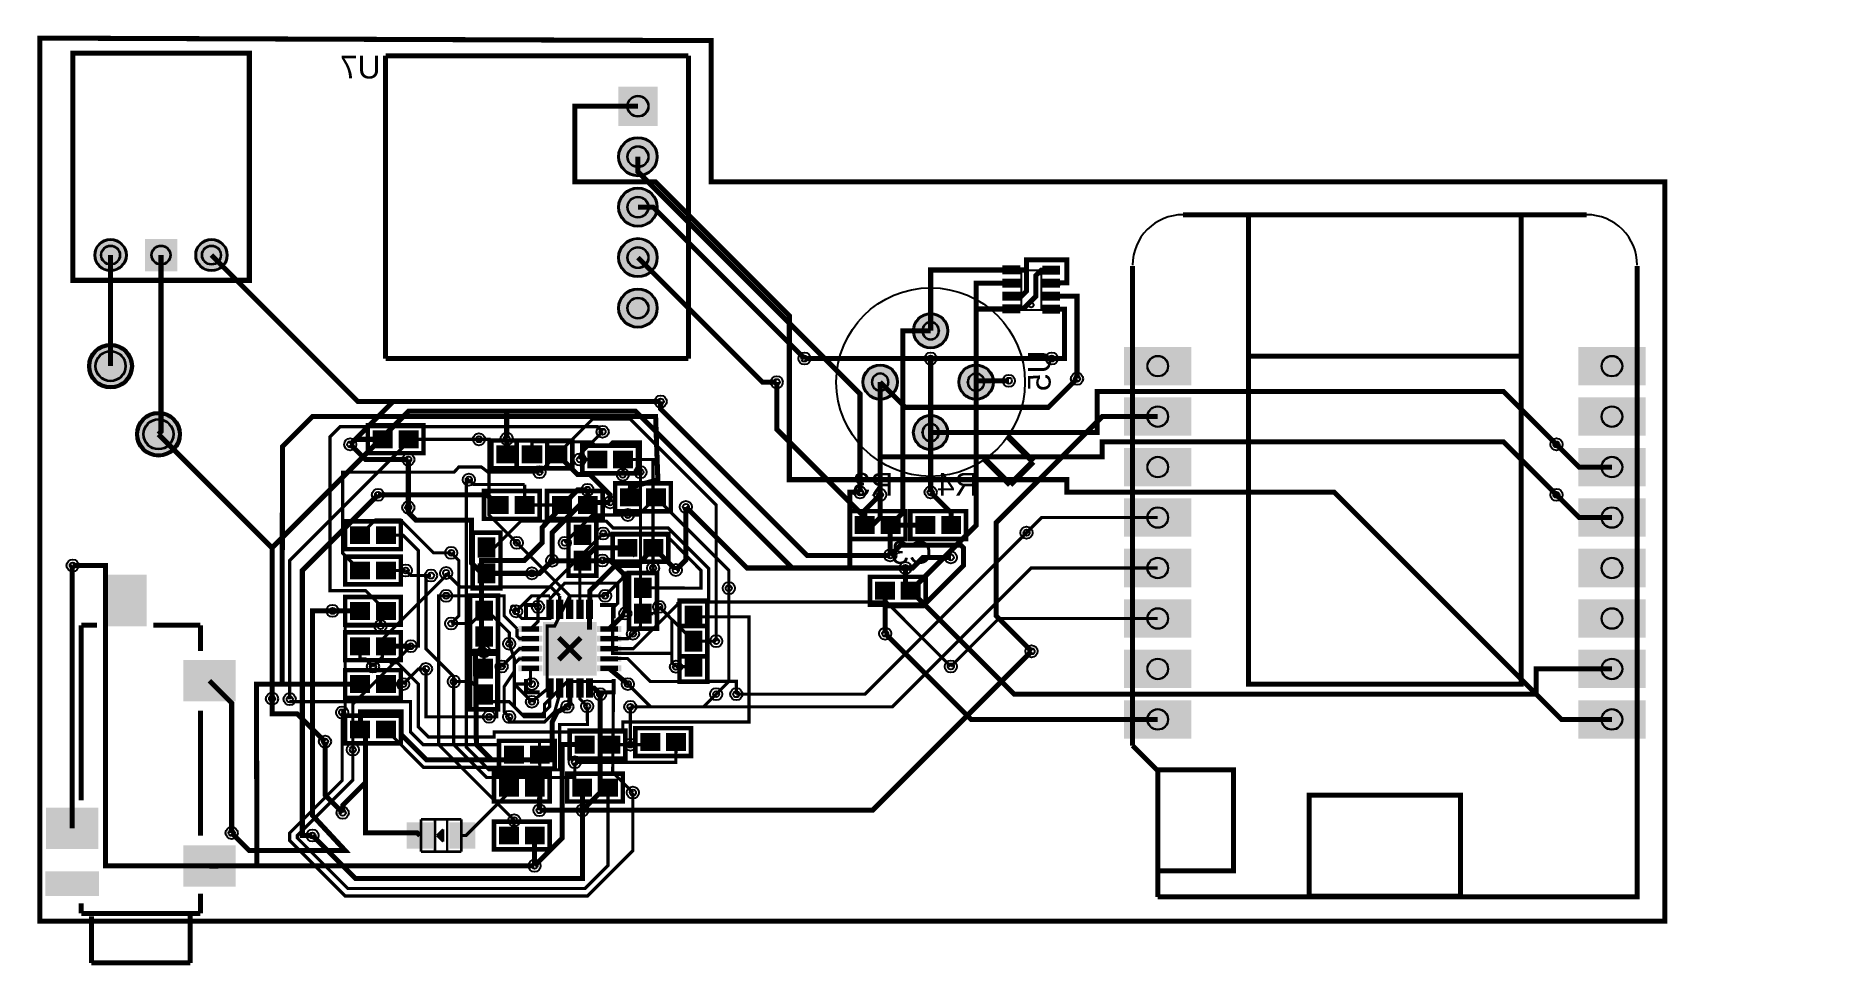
# Model space of a CAD drawing. Header units: millimetres. Extents: x -0.2 to 89.3, y -46.7 to 0.1.
import ezdxf

# ---------------------------------------------------------------- set-up
doc = ezdxf.new("R2010")
doc.units = ezdxf.units.MM
for name, color, linetype, true_color in [('BoardOutline', 7, 'Continuous', 0xff00ff), ('BottomLayer', 7, 'Continuous', 0x0000ff), ('BottomPasteMaskLayer', 7, 'Continuous', 0x800000), ('BottomSilkLayer', 7, 'Continuous', 0x66cc33), ('BottomSolderMaskLayer', 7, 'Continuous', 0xaa00ff), ('Document', 7, 'Continuous', 0xffffff), ('Hole', 7, 'Continuous', 0x222222), ('Multi-Layer', 7, 'Continuous', 0xc0c0c0), ('TopLayer', 7, 'Continuous', 0xff0000), ('TopPasteMaskLayer', 7, 'Continuous', 0x808080), ('TopSilkLayer', 7, 'Continuous', 0xffcc00), ('TopSolderMaskLayer', 7, 'Continuous', 0x800080)]:
    doc.layers.add(name, color=color, linetype=linetype, true_color=true_color)
doc.styles.get("Standard").update_dxf_attribs({"font": 'arial.ttf'})

msp = doc.modelspace()

# ---------------------------------------------------------------- texts
at = {"layer": 'BottomSilkLayer', "text_generation_flag": 2}
for s, p in [('U7', (17.145, -2.032)), ('R3', (42.946, -23.026)), ('R4', (47.188, -23.026)), ('C3', (44.902, -26.455))]:
    msp.add_text(s, height=1.143, dxfattribs=at).set_placement(p)
msp.add_text('U5', height=1.143, rotation=90, dxfattribs=at).set_placement((50.869, -15.728))

# ---------------------------------------------------------------- hatches: boundary and pattern name
at = {"layer": 'BottomLayer'}
for points in [[(41.963, -24.111), (41.064, -24.111), (41.064, -24.911), (41.963, -24.911)], [(43.264, -24.111), (42.365, -24.111), (42.365, -24.911), (43.264, -24.911)], [(44.112, -24.911), (45.011, -24.911), (45.011, -24.111), (44.112, -24.111)], [(45.413, -24.911), (46.312, -24.911), (46.312, -24.111), (45.413, -24.111)], [(42.08, -28.213), (42.979, -28.213), (42.979, -27.413), (42.08, -27.413)], [(43.381, -28.213), (44.28, -28.213), (44.28, -27.413), (43.381, -27.413)]]:
    msp.add_hatch(color=256, dxfattribs=at).paths.add_polyline_path(points)
at = {"layer": 'BottomPasteMaskLayer'}
for points in [[(41.963, -24.111), (41.064, -24.111), (41.064, -24.911), (41.963, -24.911)], [(43.264, -24.111), (42.365, -24.111), (42.365, -24.911), (43.264, -24.911)], [(44.112, -24.911), (45.011, -24.911), (45.011, -24.111), (44.112, -24.111)], [(45.413, -24.911), (46.312, -24.911), (46.312, -24.111), (45.413, -24.111)], [(42.08, -28.213), (42.979, -28.213), (42.979, -27.413), (42.08, -27.413)], [(43.381, -28.213), (44.28, -28.213), (44.28, -27.413), (43.381, -27.413)]]:
    msp.add_hatch(color=256, dxfattribs=at).paths.add_polyline_path(points)
at = {"layer": 'BottomSolderMaskLayer'}
for points in [[(29.108, -2.438), (29.108, -4.42), (31.09, -4.42), (31.09, -2.438)], [(29.108, -5.969, 1), (31.09, -5.969, 1)], [(29.108, -8.509, 1), (31.09, -8.509, 1)], [(2.743, -10.922, 1), (4.369, -10.922, 1)], [(5.283, -10.109), (6.909, -10.109), (6.909, -11.735), (5.283, -11.735)], [(7.823, -10.922, 1), (9.449, -10.922, 1)], [(29.108, -11.049, 1), (31.09, -11.049, 1)], [(29.108, -13.589, 1), (31.09, -13.589, 1)], [(43.942, -14.732, 1), (45.72, -14.732, 1)], [(2.426, -16.51, 1), (4.686, -16.51, 1)], [(57.958, -17.475), (54.564, -17.475), (54.564, -15.545), (57.958, -15.545)], [(77.424, -15.545), (80.818, -15.545), (80.818, -17.475), (77.424, -17.475)], [(41.402, -17.313, 1), (43.18, -17.313, 1)], [(46.228, -17.313, 1), (48.006, -17.313, 1)], [(57.958, -20.015), (54.564, -20.015), (54.564, -18.085), (57.958, -18.085)], [(77.424, -18.085), (80.818, -18.085), (80.818, -20.015), (77.424, -20.015)], [(4.839, -19.939, 1), (7.099, -19.939, 1)], [(43.942, -19.853, 1), (45.72, -19.853, 1)], [(57.958, -22.555), (54.564, -22.555), (54.564, -20.625), (57.958, -20.625)], [(77.424, -20.625), (80.818, -20.625), (80.818, -22.555), (77.424, -22.555)], [(57.958, -25.095), (54.564, -25.095), (54.564, -23.165), (57.958, -23.165)], [(77.424, -23.165), (80.818, -23.165), (80.818, -25.095), (77.424, -25.095)], [(42.014, -24.06), (41.013, -24.06), (41.013, -24.962), (42.014, -24.962)], [(43.315, -24.06), (42.314, -24.06), (42.314, -24.962), (43.315, -24.962)], [(44.061, -24.962), (45.062, -24.962), (45.062, -24.06), (44.061, -24.06)], [(45.362, -24.962), (46.363, -24.962), (46.363, -24.06), (45.362, -24.06)], [(57.958, -27.635), (54.564, -27.635), (54.564, -25.705), (57.958, -25.705)], [(77.424, -25.705), (80.818, -25.705), (80.818, -27.635), (77.424, -27.635)], [(42.029, -28.264), (43.03, -28.264), (43.03, -27.362), (42.029, -27.362)], [(43.33, -28.264), (44.331, -28.264), (44.331, -27.362), (43.33, -27.362)], [(57.958, -30.175), (54.564, -30.175), (54.564, -28.245), (57.958, -28.245)], [(77.424, -28.245), (80.818, -28.245), (80.818, -30.175), (77.424, -30.175)], [(57.958, -32.715), (54.564, -32.715), (54.564, -30.785), (57.958, -30.785)], [(77.424, -30.785), (80.818, -30.785), (80.818, -32.715), (77.424, -32.715)], [(57.958, -35.255), (54.564, -35.255), (54.564, -33.325), (57.958, -33.325)], [(77.424, -33.325), (80.818, -33.325), (80.818, -35.255), (77.424, -35.255)]]:
    msp.add_hatch(color=256, dxfattribs=at).paths.add_polyline_path(points)
at = {"layer": 'Multi-Layer'}
for points in [[(29.159, -2.489), (29.159, -4.369), (31.039, -4.369), (31.039, -2.489)], [(29.159, -5.969, 1), (31.039, -5.969, 1)], [(29.159, -8.509, 1), (31.039, -8.509, 1)], [(2.794, -10.922, 1), (4.318, -10.922, 1)], [(5.334, -10.16), (6.858, -10.16), (6.858, -11.684), (5.334, -11.684)], [(7.874, -10.922, 1), (9.398, -10.922, 1)], [(29.159, -11.049, 1), (31.039, -11.049, 1)], [(29.159, -13.589, 1), (31.039, -13.589, 1)], [(43.993, -14.732, 1), (45.669, -14.732, 1)], [(2.477, -16.51, 1), (4.636, -16.51, 1)], [(57.907, -17.424), (54.615, -17.424), (54.615, -15.596), (57.907, -15.596)], [(77.475, -15.596), (80.767, -15.596), (80.767, -17.424), (77.475, -17.424)], [(41.453, -17.313, 1), (43.129, -17.313, 1)], [(46.279, -17.313, 1), (47.955, -17.313, 1)], [(57.907, -19.964), (54.615, -19.964), (54.615, -18.136), (57.907, -18.136)], [(77.475, -18.136), (80.767, -18.136), (80.767, -19.964), (77.475, -19.964)], [(4.89, -19.939, 1), (7.049, -19.939, 1)], [(43.993, -19.853, 1), (45.669, -19.853, 1)], [(57.907, -22.504), (54.615, -22.504), (54.615, -20.676), (57.907, -20.676)], [(77.475, -20.676), (80.767, -20.676), (80.767, -22.504), (77.475, -22.504)], [(57.907, -25.044), (54.615, -25.044), (54.615, -23.216), (57.907, -23.216)], [(77.475, -23.216), (80.767, -23.216), (80.767, -25.044), (77.475, -25.044)], [(57.907, -27.584), (54.615, -27.584), (54.615, -25.756), (57.907, -25.756)], [(77.475, -25.756), (80.767, -25.756), (80.767, -27.584), (77.475, -27.584)], [(57.907, -30.124), (54.615, -30.124), (54.615, -28.296), (57.907, -28.296)], [(77.475, -28.296), (80.767, -28.296), (80.767, -30.124), (77.475, -30.124)], [(57.907, -32.664), (54.615, -32.664), (54.615, -30.836), (57.907, -30.836)], [(77.475, -30.836), (80.767, -30.836), (80.767, -32.664), (77.475, -32.664)], [(57.907, -35.204), (54.615, -35.204), (54.615, -33.376), (57.907, -33.376)], [(77.475, -33.376), (80.767, -33.376), (80.767, -35.204), (77.475, -35.204)]]:
    msp.add_hatch(color=256, dxfattribs=at).paths.add_polyline_path(points)
at = {"layer": 'TopLayer'}
for points in [[(48.491, -11.496), (49.289, -11.496), (49.289, -11.847), (48.491, -11.847)], [(50.495, -11.511), (51.295, -11.511), (51.295, -11.862), (50.495, -11.862)], [(48.498, -12.159), (49.296, -12.159), (49.296, -12.509), (48.498, -12.509)], [(50.495, -12.159), (51.295, -12.159), (51.295, -12.51), (50.495, -12.51)], [(48.495, -12.809), (49.295, -12.809), (49.295, -13.159), (48.495, -13.159)], [(50.495, -12.812), (51.294, -12.812), (51.294, -13.162), (50.495, -13.162)], [(48.495, -13.459), (49.295, -13.459), (49.295, -13.809), (48.495, -13.809)], [(50.495, -13.462), (51.294, -13.462), (51.294, -13.813), (50.495, -13.813)], [(16.807, -19.793), (17.706, -19.793), (17.706, -20.593), (16.807, -20.593)], [(18.108, -19.793), (19.007, -19.793), (19.007, -20.593), (18.108, -20.593)], [(23.929, -21.355), (23.03, -21.355), (23.03, -20.555), (23.929, -20.555)], [(25.199, -21.355), (24.3, -21.355), (24.3, -20.555), (25.199, -20.555)], [(25.23, -21.355), (24.331, -21.355), (24.331, -20.555), (25.23, -20.555)], [(26.5, -21.355), (25.601, -21.355), (25.601, -20.555), (26.5, -20.555)], [(27.602, -20.809), (28.501, -20.809), (28.501, -21.609), (27.602, -21.609)], [(28.903, -20.809), (29.802, -20.809), (29.802, -21.609), (28.903, -21.609)], [(22.649, -23.095), (23.548, -23.095), (23.548, -23.895), (22.649, -23.895)], [(23.95, -23.095), (24.849, -23.095), (24.849, -23.895), (23.95, -23.895)], [(25.824, -23.095), (26.723, -23.095), (26.723, -23.895), (25.824, -23.895)], [(27.125, -23.095), (28.024, -23.095), (28.024, -23.895), (27.125, -23.895)], [(29.253, -22.714), (30.152, -22.714), (30.152, -23.514), (29.253, -23.514)], [(30.554, -22.714), (31.453, -22.714), (31.453, -23.514), (30.554, -23.514)], [(16.563, -25.419), (15.664, -25.419), (15.664, -24.619), (16.563, -24.619)], [(17.864, -25.419), (16.965, -25.419), (16.965, -24.619), (17.864, -24.619)], [(26.905, -25.453), (26.905, -24.554), (27.705, -24.554), (27.705, -25.453)], [(22.879, -25.189), (22.879, -26.088), (22.079, -26.088), (22.079, -25.189)], [(26.905, -26.754), (26.905, -25.855), (27.705, -25.855), (27.705, -26.754)], [(30.025, -26.054), (29.126, -26.054), (29.126, -25.254), (30.025, -25.254)], [(31.326, -26.054), (30.427, -26.054), (30.427, -25.254), (31.326, -25.254)], [(15.664, -26.397), (16.563, -26.397), (16.563, -27.197), (15.664, -27.197)], [(16.965, -26.397), (17.864, -26.397), (17.864, -27.197), (16.965, -27.197)], [(22.879, -26.49), (22.879, -27.389), (22.079, -27.389), (22.079, -26.49)], [(5.318, -29.558), (3.319, -29.558), (3.319, -27.059), (5.318, -27.059)], [(30.753, -27.221), (30.753, -28.12), (29.953, -28.12), (29.953, -27.221)], [(15.664, -28.429), (16.563, -28.429), (16.563, -29.229), (15.664, -29.229)], [(16.965, -28.429), (17.864, -28.429), (17.864, -29.229), (16.965, -29.229)], [(21.952, -29.263), (21.952, -28.364), (22.752, -28.364), (22.752, -29.263)], [(25.546, -28.315), (25.813, -28.315), (25.813, -29.191), (25.546, -29.191)], [(26.029, -28.315), (26.295, -28.315), (26.295, -29.191), (26.029, -29.191)], [(26.537, -28.315), (26.803, -28.315), (26.803, -29.191), (26.537, -29.191)], [(27.045, -28.315), (27.311, -28.315), (27.311, -29.191), (27.045, -29.191)], [(27.527, -28.315), (27.794, -28.315), (27.794, -29.191), (27.527, -29.191)], [(30.753, -28.522), (30.753, -29.421), (29.953, -29.421), (29.953, -28.522)], [(33.293, -28.618), (33.293, -29.517), (32.493, -29.517), (32.493, -28.618)], [(25.368, -29.432), (27.972, -29.432), (27.972, -32.036), (25.368, -32.036)], [(16.563, -31.007), (15.664, -31.007), (15.664, -30.207), (16.563, -30.207)], [(17.864, -31.007), (16.965, -31.007), (16.965, -30.207), (17.864, -30.207)], [(21.952, -30.564), (21.952, -29.665), (22.752, -29.665), (22.752, -30.564)], [(24.251, -29.877), (24.251, -29.61), (25.127, -29.61), (25.127, -29.877)], [(24.251, -30.359), (24.251, -30.093), (25.127, -30.093), (25.127, -30.359)], [(28.213, -29.877), (28.213, -29.61), (29.089, -29.61), (29.089, -29.877)], [(28.213, -30.359), (28.213, -30.093), (29.089, -30.093), (29.089, -30.359)], [(32.493, -30.787), (32.493, -29.888), (33.293, -29.888), (33.293, -30.787)], [(33.293, -29.919), (33.293, -30.818), (32.493, -30.818), (32.493, -29.919)], [(21.952, -32.184), (21.952, -31.285), (22.752, -31.285), (22.752, -32.184)], [(24.251, -30.867), (24.251, -30.601), (25.127, -30.601), (25.127, -30.867)], [(24.251, -31.375), (24.251, -31.109), (25.127, -31.109), (25.127, -31.375)], [(28.213, -30.867), (28.213, -30.601), (29.089, -30.601), (29.089, -30.867)], [(28.213, -31.375), (28.213, -31.109), (29.089, -31.109), (29.089, -31.375)], [(32.493, -32.088), (32.493, -31.189), (33.293, -31.189), (33.293, -32.088)], [(7.285, -33.346), (7.285, -31.347), (9.784, -31.347), (9.784, -33.346)], [(15.664, -32.112), (16.563, -32.112), (16.563, -32.912), (15.664, -32.912)], [(16.965, -32.112), (17.864, -32.112), (17.864, -32.912), (16.965, -32.912)], [(24.251, -31.858), (24.251, -31.591), (25.127, -31.591), (25.127, -31.858)], [(28.213, -31.858), (28.213, -31.591), (29.089, -31.591), (29.089, -31.858)], [(21.952, -33.485), (21.952, -32.586), (22.752, -32.586), (22.752, -33.485)], [(25.546, -32.277), (25.813, -32.277), (25.813, -33.153), (25.546, -33.153)], [(26.029, -32.277), (26.295, -32.277), (26.295, -33.153), (26.029, -33.153)], [(26.537, -32.277), (26.803, -32.277), (26.803, -33.153), (26.537, -33.153)], [(27.045, -32.277), (27.311, -32.277), (27.311, -33.153), (27.045, -33.153)], [(27.527, -32.277), (27.794, -32.277), (27.794, -33.153), (27.527, -33.153)], [(15.664, -34.398), (16.563, -34.398), (16.563, -35.198), (15.664, -35.198)], [(16.965, -34.398), (17.864, -34.398), (17.864, -35.198), (16.965, -35.198)], [(23.411, -35.668), (24.31, -35.668), (24.31, -36.468), (23.411, -36.468)], [(24.712, -35.668), (25.611, -35.668), (25.611, -36.468), (24.712, -36.468)], [(26.967, -35.16), (27.866, -35.16), (27.866, -35.96), (26.967, -35.96)], [(28.268, -35.16), (29.167, -35.16), (29.167, -35.96), (28.268, -35.96)], [(30.269, -35.033), (31.168, -35.033), (31.168, -35.833), (30.269, -35.833)], [(31.57, -35.033), (32.469, -35.033), (32.469, -35.833), (31.57, -35.833)], [(23.157, -37.319), (24.056, -37.319), (24.056, -38.119), (23.157, -38.119)], [(24.458, -37.319), (25.357, -37.319), (25.357, -38.119), (24.458, -38.119)], [(26.84, -37.319), (27.739, -37.319), (27.739, -38.119), (26.84, -38.119)], [(28.141, -37.319), (29.04, -37.319), (29.04, -38.119), (28.141, -38.119)], [(0.376, -40.763), (0.376, -38.764), (2.875, -38.764), (2.875, -40.763)], [(19.736, -40.742), (18.517, -40.742), (18.517, -39.522), (19.736, -39.522)], [(21.869, -40.742), (20.65, -40.742), (20.65, -39.522), (21.869, -39.522)], [(24.056, -40.532), (23.157, -40.532), (23.157, -39.732), (24.056, -39.732)], [(25.357, -40.532), (24.458, -40.532), (24.458, -39.732), (25.357, -39.732)], [(7.285, -42.668), (7.285, -40.669), (9.784, -40.669), (9.784, -42.668)], [(2.875, -41.958), (2.875, -43.157), (0.376, -43.157), (0.376, -41.958)]]:
    msp.add_hatch(color=256, dxfattribs=at).paths.add_polyline_path(points)
at = {"layer": 'TopPasteMaskLayer'}
for points in [[(48.491, -11.496), (49.289, -11.496), (49.289, -11.847), (48.491, -11.847)], [(50.495, -11.511), (51.295, -11.511), (51.295, -11.862), (50.495, -11.862)], [(48.498, -12.159), (49.296, -12.159), (49.296, -12.509), (48.498, -12.509)], [(50.495, -12.159), (51.295, -12.159), (51.295, -12.51), (50.495, -12.51)], [(48.495, -12.809), (49.295, -12.809), (49.295, -13.159), (48.495, -13.159)], [(50.495, -12.812), (51.294, -12.812), (51.294, -13.162), (50.495, -13.162)], [(48.495, -13.459), (49.295, -13.459), (49.295, -13.809), (48.495, -13.809)], [(50.495, -13.462), (51.294, -13.462), (51.294, -13.813), (50.495, -13.813)], [(16.807, -19.793), (17.706, -19.793), (17.706, -20.593), (16.807, -20.593)], [(18.108, -19.793), (19.007, -19.793), (19.007, -20.593), (18.108, -20.593)], [(23.929, -21.355), (23.03, -21.355), (23.03, -20.555), (23.929, -20.555)], [(25.199, -21.355), (24.3, -21.355), (24.3, -20.555), (25.199, -20.555)], [(25.23, -21.355), (24.331, -21.355), (24.331, -20.555), (25.23, -20.555)], [(26.5, -21.355), (25.601, -21.355), (25.601, -20.555), (26.5, -20.555)], [(27.602, -20.809), (28.501, -20.809), (28.501, -21.609), (27.602, -21.609)], [(28.903, -20.809), (29.802, -20.809), (29.802, -21.609), (28.903, -21.609)], [(22.649, -23.095), (23.548, -23.095), (23.548, -23.895), (22.649, -23.895)], [(23.95, -23.095), (24.849, -23.095), (24.849, -23.895), (23.95, -23.895)], [(25.824, -23.095), (26.723, -23.095), (26.723, -23.895), (25.824, -23.895)], [(27.125, -23.095), (28.024, -23.095), (28.024, -23.895), (27.125, -23.895)], [(29.253, -22.714), (30.152, -22.714), (30.152, -23.514), (29.253, -23.514)], [(30.554, -22.714), (31.453, -22.714), (31.453, -23.514), (30.554, -23.514)], [(16.563, -25.419), (15.664, -25.419), (15.664, -24.619), (16.563, -24.619)], [(17.864, -25.419), (16.965, -25.419), (16.965, -24.619), (17.864, -24.619)], [(26.905, -25.453), (26.905, -24.554), (27.705, -24.554), (27.705, -25.453)], [(22.879, -25.189), (22.879, -26.088), (22.079, -26.088), (22.079, -25.189)], [(26.905, -26.754), (26.905, -25.855), (27.705, -25.855), (27.705, -26.754)], [(30.025, -26.054), (29.126, -26.054), (29.126, -25.254), (30.025, -25.254)], [(31.326, -26.054), (30.427, -26.054), (30.427, -25.254), (31.326, -25.254)], [(15.664, -26.397), (16.563, -26.397), (16.563, -27.197), (15.664, -27.197)], [(16.965, -26.397), (17.864, -26.397), (17.864, -27.197), (16.965, -27.197)], [(22.879, -26.49), (22.879, -27.389), (22.079, -27.389), (22.079, -26.49)], [(5.318, -29.558), (3.319, -29.558), (3.319, -27.059), (5.318, -27.059)], [(30.753, -27.221), (30.753, -28.12), (29.953, -28.12), (29.953, -27.221)], [(15.664, -28.429), (16.563, -28.429), (16.563, -29.229), (15.664, -29.229)], [(16.965, -28.429), (17.864, -28.429), (17.864, -29.229), (16.965, -29.229)], [(21.952, -29.263), (21.952, -28.364), (22.752, -28.364), (22.752, -29.263)], [(25.546, -28.315), (25.813, -28.315), (25.813, -29.191), (25.546, -29.191)], [(26.029, -28.315), (26.295, -28.315), (26.295, -29.191), (26.029, -29.191)], [(26.537, -28.315), (26.803, -28.315), (26.803, -29.191), (26.537, -29.191)], [(27.045, -28.315), (27.311, -28.315), (27.311, -29.191), (27.045, -29.191)], [(27.527, -28.315), (27.794, -28.315), (27.794, -29.191), (27.527, -29.191)], [(30.753, -28.522), (30.753, -29.421), (29.953, -29.421), (29.953, -28.522)], [(33.293, -28.618), (33.293, -29.517), (32.493, -29.517), (32.493, -28.618)], [(25.368, -29.432), (27.972, -29.432), (27.972, -32.036), (25.368, -32.036)], [(16.563, -31.007), (15.664, -31.007), (15.664, -30.207), (16.563, -30.207)], [(17.864, -31.007), (16.965, -31.007), (16.965, -30.207), (17.864, -30.207)], [(21.952, -30.564), (21.952, -29.665), (22.752, -29.665), (22.752, -30.564)], [(24.251, -29.877), (24.251, -29.61), (25.127, -29.61), (25.127, -29.877)], [(24.251, -30.359), (24.251, -30.093), (25.127, -30.093), (25.127, -30.359)], [(28.213, -29.877), (28.213, -29.61), (29.089, -29.61), (29.089, -29.877)], [(28.213, -30.359), (28.213, -30.093), (29.089, -30.093), (29.089, -30.359)], [(32.493, -30.787), (32.493, -29.888), (33.293, -29.888), (33.293, -30.787)], [(33.293, -29.919), (33.293, -30.818), (32.493, -30.818), (32.493, -29.919)], [(21.952, -32.184), (21.952, -31.285), (22.752, -31.285), (22.752, -32.184)], [(24.251, -30.867), (24.251, -30.601), (25.127, -30.601), (25.127, -30.867)], [(24.251, -31.375), (24.251, -31.109), (25.127, -31.109), (25.127, -31.375)], [(28.213, -30.867), (28.213, -30.601), (29.089, -30.601), (29.089, -30.867)], [(28.213, -31.375), (28.213, -31.109), (29.089, -31.109), (29.089, -31.375)], [(32.493, -32.088), (32.493, -31.189), (33.293, -31.189), (33.293, -32.088)], [(7.285, -33.346), (7.285, -31.347), (9.784, -31.347), (9.784, -33.346)], [(15.664, -32.112), (16.563, -32.112), (16.563, -32.912), (15.664, -32.912)], [(16.965, -32.112), (17.864, -32.112), (17.864, -32.912), (16.965, -32.912)], [(24.251, -31.858), (24.251, -31.591), (25.127, -31.591), (25.127, -31.858)], [(28.213, -31.858), (28.213, -31.591), (29.089, -31.591), (29.089, -31.858)], [(21.952, -33.485), (21.952, -32.586), (22.752, -32.586), (22.752, -33.485)], [(25.546, -32.277), (25.813, -32.277), (25.813, -33.153), (25.546, -33.153)], [(26.029, -32.277), (26.295, -32.277), (26.295, -33.153), (26.029, -33.153)], [(26.537, -32.277), (26.803, -32.277), (26.803, -33.153), (26.537, -33.153)], [(27.045, -32.277), (27.311, -32.277), (27.311, -33.153), (27.045, -33.153)], [(27.527, -32.277), (27.794, -32.277), (27.794, -33.153), (27.527, -33.153)], [(15.664, -34.398), (16.563, -34.398), (16.563, -35.198), (15.664, -35.198)], [(16.965, -34.398), (17.864, -34.398), (17.864, -35.198), (16.965, -35.198)], [(23.411, -35.668), (24.31, -35.668), (24.31, -36.468), (23.411, -36.468)], [(24.712, -35.668), (25.611, -35.668), (25.611, -36.468), (24.712, -36.468)], [(26.967, -35.16), (27.866, -35.16), (27.866, -35.96), (26.967, -35.96)], [(28.268, -35.16), (29.167, -35.16), (29.167, -35.96), (28.268, -35.96)], [(30.269, -35.033), (31.168, -35.033), (31.168, -35.833), (30.269, -35.833)], [(31.57, -35.033), (32.469, -35.033), (32.469, -35.833), (31.57, -35.833)], [(23.157, -37.319), (24.056, -37.319), (24.056, -38.119), (23.157, -38.119)], [(24.458, -37.319), (25.357, -37.319), (25.357, -38.119), (24.458, -38.119)], [(26.84, -37.319), (27.739, -37.319), (27.739, -38.119), (26.84, -38.119)], [(28.141, -37.319), (29.04, -37.319), (29.04, -38.119), (28.141, -38.119)], [(0.376, -40.763), (0.376, -38.764), (2.875, -38.764), (2.875, -40.763)], [(19.736, -40.742), (18.517, -40.742), (18.517, -39.522), (19.736, -39.522)], [(21.869, -40.742), (20.65, -40.742), (20.65, -39.522), (21.869, -39.522)], [(24.056, -40.532), (23.157, -40.532), (23.157, -39.732), (24.056, -39.732)], [(25.357, -40.532), (24.458, -40.532), (24.458, -39.732), (25.357, -39.732)], [(7.285, -42.668), (7.285, -40.669), (9.784, -40.669), (9.784, -42.668)], [(2.875, -41.958), (2.875, -43.157), (0.376, -43.157), (0.376, -41.958)]]:
    msp.add_hatch(color=256, dxfattribs=at).paths.add_polyline_path(points)
at = {"layer": 'TopSilkLayer'}
msp.add_hatch(color=256, dxfattribs=at).paths.add_polyline_path([(50.395, -11.684), (50.145, -11.684), (50.145, -11.934), (50.395, -11.934)])
at = {"layer": 'TopSolderMaskLayer'}
for points in [[(29.108, -2.438), (29.108, -4.42), (31.09, -4.42), (31.09, -2.438)], [(29.108, -5.969, 1), (31.09, -5.969, 1)], [(29.108, -8.509, 1), (31.09, -8.509, 1)], [(2.743, -10.922, 1), (4.369, -10.922, 1)], [(5.283, -10.109), (6.909, -10.109), (6.909, -11.735), (5.283, -11.735)], [(7.823, -10.922, 1), (9.449, -10.922, 1)], [(29.108, -11.049, 1), (31.09, -11.049, 1)], [(48.441, -11.445), (49.339, -11.445), (49.339, -11.897), (48.441, -11.897)], [(50.444, -11.461), (51.346, -11.461), (51.346, -11.913), (50.444, -11.913)], [(48.447, -12.108), (49.347, -12.108), (49.347, -12.56), (48.447, -12.56)], [(50.444, -12.108), (51.346, -12.108), (51.346, -12.56), (50.444, -12.56)], [(29.108, -13.589, 1), (31.09, -13.589, 1)], [(48.444, -12.758), (49.346, -12.758), (49.346, -13.21), (48.444, -13.21)], [(48.444, -13.408), (49.346, -13.408), (49.346, -13.86), (48.444, -13.86)], [(50.444, -12.761), (51.345, -12.761), (51.345, -13.213), (50.444, -13.213)], [(50.444, -13.411), (51.345, -13.411), (51.345, -13.863), (50.444, -13.863)], [(43.942, -14.732, 1), (45.72, -14.732, 1)], [(2.426, -16.51, 1), (4.686, -16.51, 1)], [(57.958, -17.475), (54.564, -17.475), (54.564, -15.545), (57.958, -15.545)], [(77.424, -15.545), (80.818, -15.545), (80.818, -17.475), (77.424, -17.475)], [(41.402, -17.313, 1), (43.18, -17.313, 1)], [(46.228, -17.313, 1), (48.006, -17.313, 1)], [(57.958, -20.015), (54.564, -20.015), (54.564, -18.085), (57.958, -18.085)], [(77.424, -18.085), (80.818, -18.085), (80.818, -20.015), (77.424, -20.015)], [(4.839, -19.939, 1), (7.099, -19.939, 1)], [(43.942, -19.853, 1), (45.72, -19.853, 1)], [(16.756, -19.742), (17.757, -19.742), (17.757, -20.644), (16.756, -20.644)], [(18.057, -19.742), (19.058, -19.742), (19.058, -20.644), (18.057, -20.644)], [(23.98, -21.406), (22.979, -21.406), (22.979, -20.504), (23.98, -20.504)], [(25.25, -21.406), (24.249, -21.406), (24.249, -20.504), (25.25, -20.504)], [(25.281, -21.406), (24.28, -21.406), (24.28, -20.504), (25.281, -20.504)], [(26.551, -21.406), (25.55, -21.406), (25.55, -20.504), (26.551, -20.504)], [(27.551, -20.758), (28.552, -20.758), (28.552, -21.66), (27.551, -21.66)], [(28.852, -20.758), (29.853, -20.758), (29.853, -21.66), (28.852, -21.66)], [(57.958, -22.555), (54.564, -22.555), (54.564, -20.625), (57.958, -20.625)], [(77.424, -20.625), (80.818, -20.625), (80.818, -22.555), (77.424, -22.555)], [(22.598, -23.044), (23.599, -23.044), (23.599, -23.946), (22.598, -23.946)], [(23.899, -23.044), (24.9, -23.044), (24.9, -23.946), (23.899, -23.946)], [(25.773, -23.044), (26.774, -23.044), (26.774, -23.946), (25.773, -23.946)], [(27.074, -23.044), (28.075, -23.044), (28.075, -23.946), (27.074, -23.946)], [(29.202, -22.663), (30.203, -22.663), (30.203, -23.565), (29.202, -23.565)], [(30.503, -22.663), (31.504, -22.663), (31.504, -23.565), (30.503, -23.565)], [(57.958, -25.095), (54.564, -25.095), (54.564, -23.165), (57.958, -23.165)], [(77.424, -23.165), (80.818, -23.165), (80.818, -25.095), (77.424, -25.095)], [(16.614, -25.47), (15.613, -25.47), (15.613, -24.568), (16.614, -24.568)], [(17.915, -25.47), (16.914, -25.47), (16.914, -24.568), (17.915, -24.568)], [(26.86, -25.51), (26.86, -24.497), (27.75, -24.497), (27.75, -25.51)], [(22.924, -25.132), (22.924, -26.145), (22.034, -26.145), (22.034, -25.132)], [(26.86, -26.811), (26.86, -25.798), (27.75, -25.798), (27.75, -26.811)], [(30.076, -26.105), (29.075, -26.105), (29.075, -25.203), (30.076, -25.203)], [(31.377, -26.105), (30.376, -26.105), (30.376, -25.203), (31.377, -25.203)], [(57.958, -27.635), (54.564, -27.635), (54.564, -25.705), (57.958, -25.705)], [(77.424, -25.705), (80.818, -25.705), (80.818, -27.635), (77.424, -27.635)], [(15.613, -26.346), (16.614, -26.346), (16.614, -27.248), (15.613, -27.248)], [(16.914, -26.346), (17.915, -26.346), (17.915, -27.248), (16.914, -27.248)], [(22.924, -26.433), (22.924, -27.446), (22.034, -27.446), (22.034, -26.433)], [(5.368, -29.609), (3.268, -29.609), (3.268, -27.008), (5.368, -27.008)], [(30.798, -27.164), (30.798, -28.177), (29.908, -28.177), (29.908, -27.164)], [(15.613, -28.378), (16.614, -28.378), (16.614, -29.28), (15.613, -29.28)], [(16.914, -28.378), (17.915, -28.378), (17.915, -29.28), (16.914, -29.28)], [(21.907, -29.32), (21.907, -28.307), (22.797, -28.307), (22.797, -29.32)], [(25.495, -28.264), (25.864, -28.264), (25.864, -29.242), (25.495, -29.242)], [(25.978, -28.264), (26.346, -28.264), (26.346, -29.242), (25.978, -29.242)], [(26.486, -28.264), (26.854, -28.264), (26.854, -29.242), (26.486, -29.242)], [(26.994, -28.264), (27.362, -28.264), (27.362, -29.242), (26.994, -29.242)], [(27.477, -28.264), (27.845, -28.264), (27.845, -29.242), (27.477, -29.242)], [(30.798, -28.465), (30.798, -29.478), (29.908, -29.478), (29.908, -28.465)], [(33.338, -28.561), (33.338, -29.574), (32.448, -29.574), (32.448, -28.561)], [(57.958, -30.175), (54.564, -30.175), (54.564, -28.245), (57.958, -28.245)], [(77.424, -28.245), (80.818, -28.245), (80.818, -30.175), (77.424, -30.175)], [(25.318, -29.382), (28.023, -29.382), (28.023, -32.087), (25.318, -32.087)], [(16.614, -31.058), (15.613, -31.058), (15.613, -30.156), (16.614, -30.156)], [(17.915, -31.058), (16.914, -31.058), (16.914, -30.156), (17.915, -30.156)], [(21.907, -30.621), (21.907, -29.608), (22.797, -29.608), (22.797, -30.621)], [(24.084, -29.892), (24.084, -29.595), (25.294, -29.595), (25.294, -29.892)], [(24.084, -30.375), (24.084, -30.077), (25.294, -30.077), (25.294, -30.375)], [(28.046, -29.892), (28.046, -29.595), (29.256, -29.595), (29.256, -29.892)], [(28.046, -30.375), (28.046, -30.077), (29.256, -30.077), (29.256, -30.375)], [(32.448, -30.844), (32.448, -29.831), (33.338, -29.831), (33.338, -30.844)], [(33.338, -29.862), (33.338, -30.875), (32.448, -30.875), (32.448, -29.862)], [(7.221, -33.387), (7.221, -31.307), (9.848, -31.307), (9.848, -33.387)], [(21.907, -32.241), (21.907, -31.228), (22.797, -31.228), (22.797, -32.241)], [(24.084, -30.883), (24.084, -30.585), (25.294, -30.585), (25.294, -30.883)], [(24.084, -31.391), (24.084, -31.093), (25.294, -31.093), (25.294, -31.391)], [(28.046, -30.883), (28.046, -30.585), (29.256, -30.585), (29.256, -30.883)], [(28.046, -31.391), (28.046, -31.093), (29.256, -31.093), (29.256, -31.391)], [(32.448, -32.145), (32.448, -31.132), (33.338, -31.132), (33.338, -32.145)], [(57.958, -32.715), (54.564, -32.715), (54.564, -30.785), (57.958, -30.785)], [(77.424, -30.785), (80.818, -30.785), (80.818, -32.715), (77.424, -32.715)], [(15.613, -32.061), (16.614, -32.061), (16.614, -32.963), (15.613, -32.963)], [(16.914, -32.061), (17.915, -32.061), (17.915, -32.963), (16.914, -32.963)], [(24.084, -31.873), (24.084, -31.576), (25.294, -31.576), (25.294, -31.873)], [(28.046, -31.873), (28.046, -31.576), (29.256, -31.576), (29.256, -31.873)], [(21.907, -33.542), (21.907, -32.529), (22.797, -32.529), (22.797, -33.542)], [(25.495, -32.226), (25.864, -32.226), (25.864, -33.204), (25.495, -33.204)], [(25.978, -32.226), (26.346, -32.226), (26.346, -33.204), (25.978, -33.204)], [(26.486, -32.226), (26.854, -32.226), (26.854, -33.204), (26.486, -33.204)], [(26.994, -32.226), (27.362, -32.226), (27.362, -33.204), (26.994, -33.204)], [(27.477, -32.226), (27.845, -32.226), (27.845, -33.204), (27.477, -33.204)], [(57.958, -35.255), (54.564, -35.255), (54.564, -33.325), (57.958, -33.325)], [(77.424, -33.325), (80.818, -33.325), (80.818, -35.255), (77.424, -35.255)], [(15.613, -34.347), (16.614, -34.347), (16.614, -35.249), (15.613, -35.249)], [(16.914, -34.347), (17.915, -34.347), (17.915, -35.249), (16.914, -35.249)], [(23.36, -35.617), (24.361, -35.617), (24.361, -36.519), (23.36, -36.519)], [(24.661, -35.617), (25.662, -35.617), (25.662, -36.519), (24.661, -36.519)], [(26.916, -35.109), (27.917, -35.109), (27.917, -36.011), (26.916, -36.011)], [(28.217, -35.109), (29.218, -35.109), (29.218, -36.011), (28.217, -36.011)], [(30.218, -34.982), (31.219, -34.982), (31.219, -35.884), (30.218, -35.884)], [(31.519, -34.982), (32.52, -34.982), (32.52, -35.884), (31.519, -35.884)], [(23.106, -37.268), (24.107, -37.268), (24.107, -38.17), (23.106, -38.17)], [(24.407, -37.268), (25.408, -37.268), (25.408, -38.17), (24.407, -38.17)], [(26.789, -37.268), (27.79, -37.268), (27.79, -38.17), (26.789, -38.17)], [(28.09, -37.268), (29.091, -37.268), (29.091, -38.17), (28.09, -38.17)], [(0.312, -40.804), (0.312, -38.724), (2.939, -38.724), (2.939, -40.804)], [(19.787, -40.792), (18.466, -40.792), (18.466, -39.472), (19.787, -39.472)], [(21.92, -40.792), (20.599, -40.792), (20.599, -39.472), (21.92, -39.472)], [(24.107, -40.583), (23.106, -40.583), (23.106, -39.681), (24.107, -39.681)], [(25.408, -40.583), (24.407, -40.583), (24.407, -39.681), (25.408, -39.681)], [(7.221, -42.709), (7.221, -40.629), (9.848, -40.629), (9.848, -42.709)], [(2.981, -41.934), (2.981, -43.182), (0.27, -43.182), (0.27, -41.934)]]:
    msp.add_hatch(color=256, dxfattribs=at).paths.add_polyline_path(points)

# ---------------------------------------------------------------- linework, layer by layer
at = {"layer": 'BoardOutline', "const_width": 0.254}
msp.add_lwpolyline([(33.782, -0.127), (33.782, -7.239), (81.788, -7.239), (81.788, -44.45), (0, -44.45), (0, 0), (33.782, -0.127)], close=True, dxfattribs=at)
at = {"layer": 'BottomLayer'}
for points, const_width in [([(30.099, -3.429), (26.924, -3.429), (26.924, -7.239), (30.988, -7.239), (37.719, -13.97), (37.719, -22.225), (51.689, -22.225), (51.689, -22.86), (65.151, -22.86), (76.581, -34.29), (79.121, -34.29)], 0.254), ([(8.636, -10.922), (16.002, -18.288), (31.242, -18.288)], 0.254), ([(30.099, -11.049), (36.363, -17.313), (37.084, -17.313)], 0.254), ([(44.831, -16.129), (38.481, -16.129)], 0.254), ([(44.831, -16.129), (50.927, -16.129)], 0.254), ([(42.291, -17.313), (43.561, -18.583), (50.759, -18.583), (52.197, -17.145)], 0.254), ([(76.327, -22.987), (73.66, -20.32), (53.467, -20.32), (53.467, -21.082), (42.291, -21.082), (42.291, -17.313)], 0.254), ([(76.327, -20.447), (73.66, -17.78), (53.213, -17.78), (53.213, -19.853), (44.831, -19.853)], 0.254), ([(11.684, -33.249), (11.684, -25.654), (18.567, -18.771), (29.972, -18.771), (37.871, -26.67), (43.917, -26.67), (44.45, -26.137), (45.847, -26.137)], 0.254), ([(15.621, -20.447), (17.78, -18.288), (26.162, -18.288), (31.242, -18.288)], 0.254), ([(23.495, -20.168), (23.493, -20.165), (23.493, -18.771)], 0.254), ([(25.146, -21.844), (27.813, -19.177), (29.718, -19.177), (34.036, -23.495), (34.036, -30.353)], 0.16), ([(5.969, -19.939), (11.684, -25.654), (11.684, -33.249)], 0.254), ([(12.573, -33.274), (12.573, -26.289), (18.669, -20.193), (22.098, -20.193)], 0.16), ([(24.003, -25.4), (22.606, -24.003), (22.606, -20.193), (22.098, -20.193)], 0.16), ([(28.321, -19.812), (27.178, -20.955), (27.178, -21.209)], 0.16), ([(18.542, -23.622), (18.542, -21.209)], 0.254), ([(30.861, -26.67), (30.861, -21.209), (29.337, -21.209), (29.337, -21.971)], 0.16), ([(27.546, -33.63), (27.559, -34.544), (26.162, -34.544), (26.162, -36.83), (22.606, -36.83), (21.463, -35.687), (21.463, -22.225), (21.59, -22.225)], 0.16), ([(30.226, -21.844), (30.226, -29.596), (29.848, -29.975)], 0.16), ([(17.018, -22.987), (13.208, -26.797), (13.208, -40.132), (13.716, -40.132)], 0.254), ([(27.559, -22.733), (27.059, -22.733), (25.273, -24.638), (25.273, -25.4), (24.384, -26.289), (22.225, -26.289), (22.225, -30.861), (22.352, -30.861)], 0.254), ([(28.702, -23.368), (27.305, -23.368), (25.781, -24.892), (25.781, -26.304)], 0.254), ([(41.275, -22.86), (40.765, -22.86), (40.765, -26.67), (43.561, -26.67)], 0.254), ([(42.291, -22.987), (41.529, -23.749), (41.514, -24.511)], 0.254), ([(44.831, -22.86), (45.862, -23.891), (45.862, -24.511)], 0.254), ([(26.416, -25.4), (27.813, -24.003), (29.591, -24.003)], 0.16), ([(32.004, -26.772), (32.512, -26.264), (32.512, -23.597)], 0.254), ([(28.352, -24.93), (25.07, -28.212), (25.07, -28.628)], 0.16), ([(49.657, -24.892), (41.529, -33.02), (35.052, -33.02)], 0.16), ([(42.814, -24.511), (42.799, -24.526), (42.799, -26.035)], 0.254), ([(42.814, -24.511), (44.562, -24.511)], 0.254), ([(42.814, -24.511), (43.195, -24.511)], 0.16), ([(20.701, -25.908), (21.082, -26.289), (21.082, -29.083), (20.701, -29.464)], 0.16), ([(42.799, -26.035), (43.307, -25.527), (46.355, -25.527), (46.482, -25.654), (46.482, -26.543), (44.45, -28.575), (42.545, -28.575), (42.53, -27.813)], 0.254), ([(1.651, -26.543), (3.302, -26.543), (3.302, -41.656), (24.892, -41.656)], 0.254), ([(18.415, -26.797), (18.669, -27.051), (19.685, -27.051)], 0.16), ([(24.765, -26.939), (25.146, -26.939), (25.781, -26.304)], 0.254), ([(29.464, -28.956), (29.464, -27.051), (28.702, -26.289), (28.321, -26.289)], 0.254), ([(56.261, -26.67), (49.891, -26.67), (42.906, -33.655), (30.734, -33.655), (29.591, -32.512)], 0.16), ([(43.83, -27.813), (43.561, -27.544), (43.561, -26.67)], 0.254), ([(20.447, -26.924), (20.447, -27.051), (17.231, -30.267), (17.231, -31.156), (16.764, -31.623)], 0.16), ([(31.803, -30.965), (28.829, -30.965), (28.829, -28.682), (29.083, -28.448), (29.083, -27.686), (29.083, -27.432), (26.416, -27.432), (25.679, -28.212), (25.654, -29.21), (24.257, -29.21), (23.899, -28.852), (23.967, -28.852)], 0.16), ([(34.671, -27.686), (34.671, -32.385), (34.036, -33.02)], 0.16), ([(20.447, -28.067), (20.066, -28.067), (20.066, -35.56), (23.876, -39.37)], 0.16), ([(24.765, -33.401), (25.527, -32.766), (25.527, -29.591), (25.908, -29.591), (26.67, -28.067), (28.448, -28.067)], 0.16), ([(31.171, -28.621), (31.803, -29.256), (31.803, -30.965)], 0.16), ([(42.545, -28.575), (42.545, -29.972)], 0.254), ([(14.732, -28.829), (13.716, -28.829), (13.716, -39.116), (15.367, -40.894), (10.541, -40.894), (9.652, -40.005)], 0.254), ([(15.21, -33.94), (15.367, -33.782), (15.367, -29.591), (17.018, -29.591)], 0.16), ([(56.261, -29.21), (48.26, -29.21), (45.847, -31.623)], 0.16), ([(23.622, -30.48), (23.876, -31.242), (23.876, -31.877), (23.368, -32.639), (23.368, -33.909), (23.622, -34.163)], 0.16), ([(18.669, -30.607), (15.748, -33.528), (15.748, -35.814)], 0.16), ([(26.543, -33.655), (26.035, -33.909), (25.781, -34.417), (25.781, -36.322), (22.733, -36.322), (21.969, -35.558), (21.92, -30.864), (22.352, -30.861)], 0.254), ([(27.305, -38.862), (41.91, -38.862), (49.911, -30.861)], 0.254), ([(31.803, -30.965), (31.803, -31.427), (32.014, -31.638)], 0.16), ([(18.288, -32.512), (19.05, -31.75), (19.431, -31.75)], 0.16), ([(23.241, -31.623), (22.987, -31.623), (22.987, -34.163), (22.606, -34.163)], 0.16), ([(26.924, -36.449), (26.924, -37.211), (22.479, -37.211), (20.828, -35.56), (20.828, -32.385)], 0.16), ([(24.765, -32.512), (23.876, -32.512), (23.876, -33.655), (24.384, -34.163), (25.4, -34.163), (25.4, -33.528), (26.543, -32.385), (28.87, -32.38), (28.829, -36.957), (29.845, -37.973)], 0.16), ([(27.305, -38.862), (28.194, -37.973), (28.194, -33.02)], 0.254), ([(29.718, -33.655), (29.718, -35.56)], 0.16), ([(15.24, -38.989), (14.351, -38.1), (14.351, -35.408)], 0.254), ([(25.146, -38.862), (27.305, -38.862)], 0.254)]:
    msp.add_lwpolyline(points, dxfattribs=dict(at, const_width=const_width))
at = {"layer": 'BottomSilkLayer'}
for points, const_width in [([(17.399, -0.889), (32.639, -0.889)], 0.254), ([(17.399, -0.889), (17.399, -16.129)], 0.254), ([(32.639, -2.159), (32.639, -0.889)], 0.254), ([(32.639, -14.859), (32.639, -2.159)], 0.254), ([(32.639, -16.129), (32.639, -14.859)], 0.254), ([(17.399, -16.129), (32.639, -16.129)], 0.254), ([(48.702, -20.023), (49.992, -21.313)], 0.31), ([(47.541, -21.184), (48.832, -22.474)], 0.31), ([(49.992, -21.313), (48.832, -22.474)], 0.31)]:
    msp.add_lwpolyline(points, dxfattribs=dict(at, const_width=const_width))
at = {"layer": 'BottomSilkLayer', "const_width": 0.229}
for points in [[(43.564, -23.811), (40.764, -23.811), (40.764, -25.211), (43.564, -25.211), (43.564, -23.811)], [(43.812, -25.211), (46.612, -25.211), (46.612, -23.811), (43.812, -23.811), (43.812, -25.211)], [(41.78, -28.513), (44.58, -28.513), (44.58, -27.113), (41.78, -27.113), (41.78, -28.513)]]:
    msp.add_lwpolyline(points, close=True, dxfattribs=at)
at = {"layer": 'BottomSilkLayer'}
msp.add_circle((44.831, -17.313), 4.747, dxfattribs=at)
at = {"layer": 'BottomSolderMaskLayer'}
for points in [[(44.408, -14.753), (44.408, -14.711)], [(45.254, -14.753), (45.254, -14.711)], [(41.868, -17.334), (41.868, -17.292)], [(42.714, -17.334), (42.714, -17.292)], [(46.694, -17.334), (46.694, -17.292)], [(47.54, -17.334), (47.54, -17.292)], [(44.408, -19.874), (44.408, -19.832)], [(45.254, -19.874), (45.254, -19.832)]]:
    msp.add_lwpolyline(points, close=True, dxfattribs=at)
for centre, radius in [((30.099, -3.429), 0.535), ((30.099, -5.969), 0.991), ((30.099, -5.969), 0.535), ((30.099, -8.509), 0.991), ((30.099, -8.509), 0.535), ((3.556, -10.922), 0.813), ((3.556, -10.922), 0.488), ((6.096, -10.922), 0.488), ((8.636, -10.922), 0.813), ((8.636, -10.922), 0.488), ((30.099, -11.049), 0.991), ((30.099, -11.049), 0.535), ((30.099, -13.589), 0.991), ((30.099, -13.589), 0.535), ((44.831, -14.732), 0.889), ((3.556, -16.51), 1.13), ((3.556, -16.51), 0.771), ((56.261, -16.51), 0.524), ((79.121, -16.51), 0.524), ((42.291, -17.313), 0.889), ((47.117, -17.313), 0.889), ((56.261, -19.05), 0.524), ((79.121, -19.05), 0.524), ((5.969, -19.939), 1.13), ((5.969, -19.939), 0.771), ((44.831, -19.853), 0.889), ((56.261, -21.59), 0.524), ((79.121, -21.59), 0.524), ((56.261, -24.13), 0.524), ((79.121, -24.13), 0.524), ((56.261, -26.67), 0.524), ((79.121, -26.67), 0.524), ((56.261, -29.21), 0.524), ((79.121, -29.21), 0.524), ((56.261, -31.75), 0.524), ((79.121, -31.75), 0.524), ((56.261, -34.29), 0.524), ((79.121, -34.29), 0.524)]:
    msp.add_circle(centre, radius, dxfattribs=at)
for centre, start, end in [((44.831, -14.711), 360, 540), ((44.831, -14.753), 540, 360), ((42.291, -17.292), 360, 540), ((47.117, -17.292), 360, 540), ((42.291, -17.334), 540, 360), ((47.117, -17.334), 540, 360), ((44.831, -19.832), 360, 540), ((44.831, -19.874), 540, 360)]:
    msp.add_arc(centre, 0.423, start, end, dxfattribs=at)
at = {"layer": 'Document', "const_width": 0.254}
for points in [[(8.077, -44.056), (8.077, -43.066)], [(2.083, -43.548), (2.083, -44.056)], [(2.083, -44.056), (7.569, -44.056)], [(2.591, -44.209), (2.591, -46.546)], [(7.569, -44.056), (8.077, -44.056)], [(7.569, -46.546), (7.569, -44.056)], [(2.591, -46.546), (7.569, -46.546)]]:
    msp.add_lwpolyline(points, dxfattribs=at)
at = {"layer": 'Document'}
for centre in [(3.556, -16.51), (5.969, -19.939)]:
    msp.add_circle(centre, 1.016, dxfattribs=at)
at = {"layer": 'Hole'}
for centre, radius in [((38.481, -16.129), 0.153), ((44.831, -16.129), 0.153), ((50.927, -16.129), 0.153), ((52.197, -17.145), 0.153), ((37.084, -17.313), 0.153), ((48.768, -17.247), 0.152), ((31.242, -18.288), 0.152), ((28.321, -19.812), 0.152), ((15.621, -20.447), 0.152), ((22.098, -20.193), 0.152), ((23.495, -20.168), 0.153), ((76.327, -20.447), 0.152), ((18.542, -21.209), 0.152), ((27.178, -21.209), 0.152), ((21.59, -22.225), 0.155), ((25.146, -21.844), 0.152), ((29.337, -21.971), 0.153), ((30.226, -21.844), 0.155), ((17.018, -22.987), 0.152), ((27.559, -22.733), 0.152), ((28.702, -23.368), 0.152), ((41.275, -22.86), 0.153), ((42.291, -22.987), 0.153), ((44.831, -22.86), 0.153), ((76.327, -22.987), 0.152), ((18.542, -23.622), 0.152), ((29.591, -24.003), 0.152), ((32.512, -23.597), 0.153), ((28.352, -24.93), 0.155), ((49.657, -24.892), 0.155), ((20.701, -25.908), 0.152), ((24.003, -25.4), 0.152), ((26.416, -25.4), 0.152), ((42.799, -26.035), 0.153), ((1.651, -26.543), 0.152), ((18.415, -26.797), 0.152), ((20.447, -26.924), 0.155), ((24.765, -26.939), 0.152), ((25.781, -26.304), 0.152), ((28.321, -26.289), 0.152), ((30.861, -26.67), 0.153), ((32.004, -26.772), 0.153), ((43.561, -26.67), 0.153), ((45.847, -26.137), 0.153), ((19.685, -27.051), 0.152), ((34.671, -27.686), 0.152), ((20.447, -28.067), 0.155), ((25.07, -28.628), 0.155), ((28.448, -28.067), 0.153), ((31.171, -28.621), 0.155), ((14.732, -28.829), 0.152), ((17.145, -29.591), 0.152), ((20.701, -29.464), 0.152), ((23.967, -28.852), 0.155), ((29.464, -28.956), 0.152), ((23.622, -30.48), 0.152), ((29.848, -29.975), 0.155), ((34.036, -30.353), 0.152), ((42.545, -29.972), 0.153), ((18.669, -30.607), 0.152), ((22.352, -30.861), 0.152), ((49.911, -30.861), 0.152), ((16.764, -31.623), 0.155), ((19.431, -31.75), 0.153), ((23.241, -31.623), 0.153), ((32.014, -31.638), 0.155), ((45.847, -31.623), 0.155), ((11.684, -33.249), 0.153), ((18.288, -32.512), 0.153), ((20.828, -32.385), 0.152), ((24.765, -32.512), 0.153), ((28.194, -33.02), 0.152), ((29.591, -32.512), 0.155), ((34.036, -33.02), 0.152), ((35.052, -33.02), 0.155), ((12.573, -33.274), 0.152), ((15.21, -33.94), 0.153), ((24.765, -33.401), 0.153), ((26.543, -33.655), 0.152), ((27.546, -33.63), 0.155), ((29.718, -33.655), 0.152), ((22.606, -34.163), 0.153), ((23.622, -34.163), 0.152), ((14.351, -35.408), 0.153), ((15.748, -35.814), 0.152), ((29.718, -35.56), 0.152), ((26.924, -36.449), 0.152), ((29.845, -37.973), 0.153), ((15.24, -38.989), 0.153), ((23.876, -39.37), 0.155), ((25.146, -38.862), 0.152), ((27.305, -38.862), 0.152), ((9.652, -40.005), 0.152), ((13.716, -40.132), 0.152), ((24.892, -41.656), 0.152)]:
    msp.add_circle(centre, radius, dxfattribs=at)
at = {"layer": 'Multi-Layer'}
for points in [[(44.432, -14.752), (44.432, -14.712)], [(45.23, -14.752), (45.23, -14.712)], [(41.892, -17.333), (41.892, -17.293)], [(42.69, -17.333), (42.69, -17.293)], [(46.718, -17.333), (46.718, -17.293)], [(47.516, -17.333), (47.516, -17.293)], [(44.432, -19.873), (44.432, -19.833)], [(45.23, -19.873), (45.23, -19.833)]]:
    msp.add_lwpolyline(points, close=True, dxfattribs=at)
for centre, radius in [((30.099, -3.429), 0.508), ((30.099, -5.969), 0.94), ((30.099, -5.969), 0.508), ((30.099, -8.509), 0.94), ((30.099, -8.509), 0.508), ((3.556, -10.922), 0.762), ((3.556, -10.922), 0.457), ((6.096, -10.922), 0.457), ((8.636, -10.922), 0.762), ((8.636, -10.922), 0.457), ((30.099, -11.049), 0.94), ((30.099, -11.049), 0.508), ((30.099, -13.589), 0.94), ((30.099, -13.589), 0.508), ((44.831, -14.732), 0.838), ((3.556, -16.51), 1.08), ((3.556, -16.51), 0.737), ((38.481, -16.129), 0.305), ((44.831, -16.129), 0.305), ((50.927, -16.129), 0.305), ((56.261, -16.51), 0.508), ((79.121, -16.51), 0.508), ((42.291, -17.313), 0.838), ((47.117, -17.313), 0.838), ((48.768, -17.247), 0.305), ((52.197, -17.145), 0.305), ((37.084, -17.313), 0.305), ((31.242, -18.288), 0.305), ((56.261, -19.05), 0.508), ((79.121, -19.05), 0.508), ((5.969, -19.939), 1.08), ((5.969, -19.939), 0.737), ((28.321, -19.812), 0.305), ((44.831, -19.853), 0.838), ((15.621, -20.447), 0.305), ((22.098, -20.193), 0.305), ((23.495, -20.168), 0.305), ((76.327, -20.447), 0.305), ((18.542, -21.209), 0.305), ((27.178, -21.209), 0.305), ((56.261, -21.59), 0.508), ((79.121, -21.59), 0.508), ((21.59, -22.225), 0.305), ((25.146, -21.844), 0.305), ((29.337, -21.971), 0.305), ((30.226, -21.844), 0.305), ((17.018, -22.987), 0.305), ((27.559, -22.733), 0.305), ((28.702, -23.368), 0.305), ((41.275, -22.86), 0.305), ((42.291, -22.987), 0.305), ((44.831, -22.86), 0.305), ((76.327, -22.987), 0.305), ((18.542, -23.622), 0.305), ((29.591, -24.003), 0.305), ((32.512, -23.597), 0.305), ((56.261, -24.13), 0.508), ((79.121, -24.13), 0.508), ((28.352, -24.93), 0.305), ((49.657, -24.892), 0.305), ((20.701, -25.908), 0.305), ((24.003, -25.4), 0.305), ((26.416, -25.4), 0.305), ((42.799, -26.035), 0.305), ((45.847, -26.137), 0.305), ((1.651, -26.543), 0.305), ((18.415, -26.797), 0.305), ((19.685, -27.051), 0.305), ((20.447, -26.924), 0.305), ((24.765, -26.939), 0.305), ((25.781, -26.304), 0.305), ((28.321, -26.289), 0.305), ((30.861, -26.67), 0.305), ((32.004, -26.772), 0.305), ((43.561, -26.67), 0.305), ((56.261, -26.67), 0.508), ((79.121, -26.67), 0.508), ((34.671, -27.686), 0.305), ((14.732, -28.829), 0.305), ((20.447, -28.067), 0.305), ((23.967, -28.852), 0.305), ((25.07, -28.628), 0.305), ((28.448, -28.067), 0.305), ((31.171, -28.621), 0.305), ((17.145, -29.591), 0.305), ((20.701, -29.464), 0.305), ((29.464, -28.956), 0.305), ((56.261, -29.21), 0.508), ((79.121, -29.21), 0.508), ((18.669, -30.607), 0.305), ((23.622, -30.48), 0.305), ((29.848, -29.975), 0.305), ((34.036, -30.353), 0.305), ((42.545, -29.972), 0.305), ((22.352, -30.861), 0.305), ((49.911, -30.861), 0.305), ((56.261, -31.75), 0.508), ((79.121, -31.75), 0.508), ((16.764, -31.623), 0.305), ((18.288, -32.512), 0.305), ((19.431, -31.75), 0.305), ((20.828, -32.385), 0.305), ((23.241, -31.623), 0.305), ((24.765, -32.512), 0.305), ((29.591, -32.512), 0.305), ((32.014, -31.638), 0.305), ((45.847, -31.623), 0.305), ((11.684, -33.249), 0.305), ((12.573, -33.274), 0.305), ((24.765, -33.401), 0.305), ((28.194, -33.02), 0.305), ((34.036, -33.02), 0.305), ((35.052, -33.02), 0.305), ((15.21, -33.94), 0.305), ((22.606, -34.163), 0.305), ((23.622, -34.163), 0.305), ((26.543, -33.655), 0.305), ((27.546, -33.63), 0.305), ((29.718, -33.655), 0.305), ((56.261, -34.29), 0.508), ((79.121, -34.29), 0.508), ((14.351, -35.408), 0.305), ((15.748, -35.814), 0.305), ((29.718, -35.56), 0.305), ((26.924, -36.449), 0.305), ((29.845, -37.973), 0.305), ((15.24, -38.989), 0.305), ((23.876, -39.37), 0.305), ((25.146, -38.862), 0.305), ((27.305, -38.862), 0.305), ((9.652, -40.005), 0.305), ((13.716, -40.132), 0.305), ((24.892, -41.656), 0.305)]:
    msp.add_circle(centre, radius, dxfattribs=at)
for centre, start, end in [((44.831, -14.712), 360, 540), ((44.831, -14.752), 540, 360), ((42.291, -17.293), 360, 540), ((47.117, -17.293), 360, 540), ((42.291, -17.333), 540, 360), ((47.117, -17.333), 540, 360), ((44.831, -19.833), 360, 540), ((44.831, -19.873), 540, 360)]:
    msp.add_arc(centre, 0.399, start, end, dxfattribs=at)
at = {"layer": 'TopLayer'}
for points, const_width in [([(30.099, -5.969), (30.099, -6.731), (41.275, -17.907), (41.275, -22.86)], 0.254), ([(38.481, -16.129), (30.861, -8.509), (30.099, -8.509)], 0.254), ([(3.556, -16.51), (3.556, -10.922)], 0.254), ([(5.969, -19.939), (6.096, -19.812), (6.096, -10.922)], 0.254), ([(48.89, -11.671), (44.831, -11.671), (44.831, -14.732)], 0.254), ([(48.895, -12.985), (49.403, -12.985), (49.657, -12.731), (49.657, -11.671), (48.89, -11.671)], 0.254), ([(50.894, -11.687), (50.386, -11.687), (50.132, -11.941), (50.132, -12.987), (49.53, -13.589), (48.941, -13.589), (48.895, -13.635)], 0.254), ([(49.657, -11.671), (49.657, -11.163), (51.689, -11.163), (51.689, -12.319), (50.894, -12.334)], 0.254), ([(48.895, -13.635), (47.117, -13.635), (47.117, -12.334), (48.898, -12.334)], 0.254), ([(48.898, -12.334), (47.117, -12.334), (47.117, -17.313)], 0.254), ([(52.197, -17.145), (52.197, -12.987), (50.895, -12.987)], 0.254), ([(50.927, -16.129), (51.562, -16.129), (51.562, -13.637), (50.894, -13.637)], 0.254), ([(42.814, -24.511), (43.434, -23.891), (43.434, -14.732), (43.434, -14.732), (44.831, -14.732)], 0.254), ([(44.831, -19.853), (44.831, -16.129)], 0.254), ([(37.084, -17.313), (37.084, -19.685), (41.91, -24.511), (42.291, -24.13), (42.291, -22.987)], 0.254), ([(42.291, -22.987), (42.291, -17.313)], 0.254), ([(43.83, -27.813), (47.117, -24.526), (47.117, -17.287)], 0.254), ([(47.117, -17.287), (47.158, -17.247), (48.768, -17.247)], 0.254), ([(31.242, -18.288), (31.242, -18.669), (38.608, -26.035), (42.799, -26.035)], 0.254), ([(29.703, -23.114), (29.718, -22.606), (31.102, -22.23), (30.988, -19.05), (13.716, -19.05), (12.207, -20.559), (12.192, -32.512)], 0.254), ([(17.414, -28.829), (16.398, -27.813), (14.605, -27.813), (14.605, -20.066), (15.113, -19.558), (22.86, -19.558)], 0.16), ([(22.829, -19.558), (28.067, -19.558), (28.321, -19.812)], 0.16), ([(56.261, -19.05), (53.467, -19.05), (48.133, -24.384), (48.133, -29.083), (49.911, -30.861)], 0.254), ([(15.621, -20.447), (15.875, -20.193), (17.257, -20.193)], 0.254), ([(18.542, -21.209), (16.383, -21.209), (15.621, -20.447)], 0.254), ([(22.098, -20.193), (18.557, -20.193)], 0.16), ([(23.48, -20.93), (23.495, -20.914), (23.495, -20.168)], 0.254), ([(24.765, -20.955), (24.765, -20.32), (27.77, -20.32), (27.94, -20.508), (28.623, -20.508), (28.829, -20.32), (30.226, -20.32), (30.226, -21.844)], 0.16), ([(44.831, -22.86), (44.831, -22.86), (44.831, -19.853)], 0.254), ([(79.121, -21.59), (77.47, -21.59), (76.327, -20.447)], 0.254), ([(24.75, -21.209), (24.78, -21.209)], 0.16), ([(26.05, -20.955), (27.066, -21.971), (27.686, -21.971), (28.702, -22.987), (28.702, -23.368)], 0.254), ([(28.052, -21.209), (27.178, -21.209)], 0.16), ([(29.337, -21.971), (29.352, -21.956), (29.352, -21.209)], 0.16), ([(16.114, -26.797), (15.24, -25.923), (15.24, -21.844), (20.851, -21.844), (21.082, -21.59), (22.225, -21.59), (22.55, -21.844), (25.146, -21.844)], 0.16), ([(24.399, -22.471), (21.836, -22.471), (21.59, -22.225)], 0.16), ([(23.099, -23.495), (22.479, -22.987), (17.018, -22.987)], 0.254), ([(24.399, -23.114), (24.399, -22.471)], 0.16), ([(24.399, -23.114), (24.78, -23.495), (26.274, -23.495)], 0.16), ([(27.574, -23.495), (27.574, -22.748), (27.559, -22.733)], 0.254), ([(29.591, -24.003), (30.114, -24.003), (31.003, -23.114)], 0.16), ([(31.003, -23.114), (34.671, -26.782), (34.671, -27.686)], 0.16), ([(79.121, -24.13), (77.47, -24.13), (76.327, -22.987)], 0.254), ([(22.479, -26.939), (22.24, -26.939), (21.717, -26.416), (21.717, -24.257), (18.923, -24.257), (18.542, -23.876), (18.542, -23.622)], 0.254), ([(32.512, -23.597), (35.585, -26.67), (43.561, -26.67)], 0.254), ([(56.261, -24.13), (50.419, -24.13), (49.657, -24.892)], 0.16), ([(16.114, -25.019), (16.876, -24.257), (18.161, -24.257), (19.812, -25.908), (20.701, -25.908)], 0.16), ([(18.669, -30.607), (19.05, -30.607), (19.05, -25.791), (18.278, -25.019), (17.399, -25.019)], 0.16), ([(22.479, -25.654), (22.86, -25.654), (24.201, -24.313), (28.506, -24.313), (28.854, -24.658), (31.621, -24.658), (33.655, -26.693), (33.655, -28.377), (32.118, -28.377)], 0.16), ([(27.305, -25.004), (26.812, -25.004), (26.416, -25.4)], 0.16), ([(30.869, -27.671), (33.274, -27.686), (33.274, -26.797), (31.519, -25.011), (28.433, -25.011), (28.352, -24.93)], 0.16), ([(42.799, -26.035), (42.799, -24.526), (42.814, -24.511)], 0.254), ([(26.67, -28.753), (26.67, -28.067), (24.003, -25.4)], 0.16), ([(27.305, -26.304), (27.955, -25.654), (29.576, -25.654)], 0.254), ([(30.876, -25.629), (30.099, -26.543), (28.956, -26.543), (27.752, -27.747), (27.686, -27.813), (27.661, -28.727)], 0.254), ([(29.576, -25.654), (29.977, -26.055)], 0.254), ([(30.876, -25.629), (32.004, -26.756), (32.004, -26.772)], 0.254), ([(1.651, -26.543), (1.626, -26.568), (1.626, -39.764)], 0.254), ([(17.414, -26.797), (18.415, -26.797)], 0.16), ([(22.479, -26.939), (24.765, -26.939)], 0.254), ([(27.305, -26.304), (25.781, -26.304), (25.781, -26.304)], 0.254), ([(27.178, -28.753), (27.178, -26.431), (27.305, -26.304)], 0.16), ([(27.178, -28.753), (27.178, -26.431), (27.305, -26.304)], 0.16), ([(28.321, -26.289), (28.306, -26.304), (27.305, -26.304)], 0.254), ([(28.448, -28.067), (29.337, -27.178), (29.337, -27.051), (29.464, -26.924), (30.861, -26.924), (30.861, -26.67)], 0.16), ([(45.847, -26.137), (45.507, -26.137), (43.83, -27.813)], 0.16), ([(19.685, -27.051), (19.431, -27.051), (19.431, -30.734), (20.828, -32.131), (20.828, -32.385)], 0.16), ([(20.447, -26.924), (21.153, -27.63), (25.72, -27.63), (26.162, -28.072)], 0.16), ([(30.226, -27.671), (30.869, -27.671)], 0.16), ([(43.83, -27.813), (49.037, -33.02), (75.311, -33.02), (75.311, -31.75), (79.121, -31.75), (79.121, -31.75)], 0.254), ([(20.447, -28.067), (23.368, -28.067), (23.368, -29.083), (24.016, -29.731)], 0.16), ([(23.967, -28.852), (24.747, -28.072), (25.679, -28.072)], 0.16), ([(25.07, -28.628), (25.07, -29.362), (24.689, -29.743)], 0.16), ([(25.679, -28.753), (25.679, -28.072), (25.679, -28.072)], 0.16), ([(26.162, -28.753), (26.162, -28.072)], 0.16), ([(27.661, -28.753), (27.661, -29.769)], 0.254), ([(32.118, -28.377), (32.118, -28.476), (29.86, -30.734), (28.651, -30.734)], 0.16), ([(31.171, -28.621), (31.171, -28.669), (30.869, -28.971)], 0.16), ([(45.847, -31.623), (42.601, -28.377), (32.118, -28.377)], 0.16), ([(16.114, -28.829), (14.732, -28.829)], 0.254), ([(17.414, -28.829), (17.145, -29.098), (17.145, -29.591)], 0.16), ([(32.852, -29.131), (35.687, -29.131), (35.687, -34.417), (29.337, -34.417), (29.337, -34.925), (22.86, -34.925), (22.86, -35.179), (19.558, -35.179), (19.05, -34.671), (19.05, -32.512), (17.993, -31.44), (17.597, -31.44)], 0.16), ([(22.352, -28.814), (21.702, -29.464), (20.701, -29.464)], 0.16), ([(22.499, -28.908), (22.611, -28.908), (23.622, -29.918), (23.622, -30.48)], 0.16), ([(28.651, -29.743), (29.439, -28.956), (29.464, -28.956)], 0.254), ([(30.226, -28.971), (30.869, -28.971)], 0.16), ([(32.893, -30.338), (31.831, -29.276)], 0.16), ([(22.352, -30.099), (22.352, -31.847)], 0.16), ([(24.689, -30.226), (24.13, -30.226), (24.016, -30.112), (24.016, -29.731)], 0.16), ([(26.119, -30.183), (26.67, -30.734)], 0.254), ([(26.67, -30.734), (27.221, -30.183)], 0.254), ([(28.651, -30.226), (29.596, -30.226), (29.848, -29.975)], 0.16), ([(34.036, -30.353), (32.908, -30.353), (32.893, -30.338)], 0.16), ([(42.545, -29.972), (46.863, -34.29), (56.261, -34.29)], 0.254), ([(16.114, -30.607), (16.114, -30.93)], 0.16), ([(16.114, -30.93), (16.114, -31.25)], 0.16), ([(16.764, -31.623), (16.391, -31.25), (16.114, -31.25)], 0.16), ([(16.764, -31.623), (17.01, -31.377), (17.369, -31.377), (17.638, -31.377)], 0.16), ([(17.414, -30.607), (18.669, -30.607)], 0.254), ([(22.352, -30.861), (22.352, -31.115)], 0.16), ([(24.689, -30.734), (24.13, -30.734), (23.241, -31.623)], 0.16), ([(24.689, -31.242), (24.13, -31.242), (23.876, -31.496), (23.876, -32.512), (24.765, -33.401)], 0.16), ([(26.67, -30.734), (26.119, -31.285)], 0.254), ([(26.67, -30.734), (27.221, -31.285)], 0.254), ([(35.052, -33.02), (35.052, -32.37), (30.726, -32.385), (29.578, -31.227), (28.633, -31.227)], 0.16), ([(19.431, -31.75), (19.431, -34.163), (21.59, -34.163), (22.606, -34.163)], 0.16), ([(24.689, -31.725), (24.689, -32.436), (24.765, -32.512)], 0.16), ([(29.591, -32.512), (28.651, -31.725), (28.651, -31.725)], 0.254), ([(32.893, -31.638), (32.014, -31.638)], 0.16), ([(9.652, -40.005), (9.652, -33.465), (8.534, -32.347)], 0.254), ([(12.192, -32.512), (10.899, -32.512), (10.922, -41.656), (8.534, -41.669)], 0.254), ([(16.114, -32.512), (12.192, -32.512)], 0.254), ([(17.414, -32.512), (18.288, -32.512)], 0.16), ([(20.828, -32.385), (21.702, -32.385), (22.352, -33.035)], 0.16), ([(22.352, -33.035), (22.352, -33.401), (23.622, -33.401), (24.257, -34.036), (25.273, -34.036), (25.654, -33.655), (25.679, -32.715)], 0.16), ([(23.622, -34.163), (23.622, -34.417), (25.4, -34.417), (25.908, -33.909), (26.182, -32.936)], 0.16), ([(26.67, -32.715), (26.67, -33.528), (26.543, -33.655)], 0.254), ([(27.546, -33.63), (27.178, -33.261), (27.178, -32.715)], 0.16), ([(28.194, -33.02), (27.889, -32.715), (27.661, -32.715)], 0.254), ([(34.036, -33.02), (33.401, -33.655), (29.718, -33.655)], 0.16), ([(14.351, -35.408), (12.954, -34.011), (11.684, -34.011), (11.684, -33.249)], 0.254), ([(25.146, -36.068), (25.146, -35.368), (23.111, -35.368), (23.111, -35.564), (19.289, -35.56), (18.654, -34.925), (18.654, -33.401), (12.558, -33.401)], 0.16), ([(29.845, -37.973), (29.845, -40.894), (27.559, -43.18), (15.367, -43.18), (12.573, -40.386), (12.573, -40.005), (15.21, -37.369), (15.21, -33.94)], 0.16), ([(23.876, -36.068), (23.876, -36.322), (19.451, -36.322), (18.179, -35.05), (18.179, -33.909), (16.132, -33.909), (16.129, -34.544)], 0.254), ([(16.114, -34.798), (16.383, -34.798), (16.383, -37.465)], 0.254), ([(17.414, -34.798), (19.304, -36.703), (25.161, -36.703), (25.146, -36.068)], 0.16), ([(28.59, -37.719), (28.59, -41.641), (27.432, -42.799), (15.494, -42.799), (12.954, -40.259), (12.954, -40.132), (15.748, -37.338), (15.748, -35.814)], 0.16), ([(24.892, -41.656), (26.289, -40.259), (26.289, -35.56), (27.417, -35.56)], 0.254), ([(28.717, -35.306), (28.971, -35.56), (29.718, -35.56)], 0.16), ([(28.829, -36.449), (32.004, -36.449), (32.019, -35.306)], 0.16), ([(29.718, -35.56), (30.719, -35.56)], 0.16), ([(26.924, -36.449), (28.829, -36.449)], 0.16), ([(16.383, -37.465), (15.24, -38.608), (15.24, -38.989)], 0.254), ([(16.383, -37.465), (16.383, -40.005), (18.999, -40.005), (19.126, -40.132)], 0.254), ([(23.861, -37.719), (21.448, -40.132), (21.26, -40.132)], 0.16), ([(25.161, -37.719), (25.146, -38.862)], 0.254), ([(27.29, -37.719), (27.305, -37.734), (27.305, -38.862)], 0.254), ([(13.716, -40.132), (15.875, -42.291), (27.305, -42.291), (27.305, -38.862)], 0.254), ([(23.861, -39.489), (23.861, -39.385), (23.876, -39.37)], 0.16), ([(23.861, -40.132), (23.861, -39.489)], 0.16), ([(24.892, -41.656), (24.892, -40.147), (24.907, -40.132)], 0.254)]:
    msp.add_lwpolyline(points, dxfattribs=dict(at, const_width=const_width))
at = {"layer": 'TopSilkLayer'}
for points, const_width in [([(2.032, -12.192), (10.541, -12.192), (10.541, -0.762), (1.651, -0.762), (1.651, -12.192), (2.032, -12.192)], 0.254), ([(49.395, -11.684), (50.395, -11.684), (50.395, -13.684), (49.395, -13.684), (49.395, -11.684)], 0.102), ([(60.833, -16.002), (74.549, -16.002), (74.549, -32.512), (60.833, -32.512), (60.833, -16.002)], 0.254), ([(16.507, -19.493), (19.307, -19.493), (19.307, -20.893), (16.507, -20.893), (16.507, -19.493)], 0.229), ([(25.53, -21.655), (22.73, -21.655), (22.73, -20.255), (25.53, -20.255), (25.53, -21.655)], 0.229), ([(26.8, -21.655), (24, -21.655), (24, -20.255), (26.8, -20.255), (26.8, -21.655)], 0.229), ([(27.302, -20.509), (30.102, -20.509), (30.102, -21.909), (27.302, -21.909), (27.302, -20.509)], 0.229), ([(28.953, -22.414), (31.753, -22.414), (31.753, -23.814), (28.953, -23.814), (28.953, -22.414)], 0.229), ([(22.349, -22.795), (25.149, -22.795), (25.149, -24.195), (22.349, -24.195), (22.349, -22.795)], 0.229), ([(25.524, -22.795), (28.324, -22.795), (28.324, -24.195), (25.524, -24.195), (25.524, -22.795)], 0.229), ([(26.605, -27.054), (26.605, -24.254), (28.005, -24.254), (28.005, -27.054), (26.605, -27.054)], 0.229), ([(18.164, -25.719), (15.364, -25.719), (15.364, -24.319), (18.164, -24.319), (18.164, -25.719)], 0.229), ([(23.179, -24.889), (23.179, -27.689), (21.779, -27.689), (21.779, -24.889), (23.179, -24.889)], 0.229), ([(31.626, -26.354), (28.826, -26.354), (28.826, -24.954), (31.626, -24.954), (31.626, -26.354)], 0.229), ([(15.364, -26.097), (18.164, -26.097), (18.164, -27.497), (15.364, -27.497), (15.364, -26.097)], 0.229), ([(31.053, -26.921), (31.053, -29.721), (29.653, -29.721), (29.653, -26.921), (31.053, -26.921)], 0.229), ([(15.364, -28.129), (18.164, -28.129), (18.164, -29.529), (15.364, -29.529), (15.364, -28.129)], 0.229), ([(21.652, -30.864), (21.652, -28.064), (23.052, -28.064), (23.052, -30.864), (21.652, -30.864)], 0.229), ([(33.593, -28.318), (33.593, -31.118), (32.193, -31.118), (32.193, -28.318), (33.593, -28.318)], 0.229), ([(32.193, -32.388), (32.193, -29.588), (33.593, -29.588), (33.593, -32.388), (32.193, -32.388)], 0.229), ([(18.164, -31.307), (15.364, -31.307), (15.364, -29.907), (18.164, -29.907), (18.164, -31.307)], 0.229), ([(21.652, -33.785), (21.652, -30.985), (23.052, -30.985), (23.052, -33.785), (21.652, -33.785)], 0.229), ([(15.364, -31.812), (18.164, -31.812), (18.164, -33.212), (15.364, -33.212), (15.364, -31.812)], 0.229), ([(15.364, -34.098), (18.164, -34.098), (18.164, -35.498), (15.364, -35.498), (15.364, -34.098)], 0.229), ([(26.667, -34.86), (29.467, -34.86), (29.467, -36.26), (26.667, -36.26), (26.667, -34.86)], 0.229), ([(29.969, -34.733), (32.769, -34.733), (32.769, -36.133), (29.969, -36.133), (29.969, -34.733)], 0.229), ([(23.111, -35.368), (25.911, -35.368), (25.911, -36.768), (23.111, -36.768), (23.111, -35.368)], 0.229), ([(22.857, -37.019), (25.657, -37.019), (25.657, -38.419), (22.857, -38.419), (22.857, -37.019)], 0.229), ([(26.54, -37.019), (29.34, -37.019), (29.34, -38.419), (26.54, -38.419), (26.54, -37.019)], 0.229), ([(60.071, -36.83), (56.261, -36.83), (56.261, -41.91), (60.071, -41.91), (60.071, -36.83)], 0.254), ([(63.881, -43.18), (71.501, -43.18), (71.501, -38.1), (63.881, -38.1), (63.881, -43.18)], 0.254), ([(25.657, -40.832), (22.857, -40.832), (22.857, -39.432), (25.657, -39.432), (25.657, -40.832)], 0.229)]:
    msp.add_lwpolyline(points, close=True, dxfattribs=dict(at, const_width=const_width))
for points, const_width in [([(57.531, -8.89), (77.851, -8.89)], 0.254), ([(60.833, -16.002), (60.833, -8.89)], 0.254), ([(74.549, -16.002), (74.549, -8.89)], 0.254), ([(54.991, -11.476), (54.991, -35.606)], 0.254), ([(80.391, -11.476), (80.391, -43.226), (56.261, -43.226)], 0.254), ([(24.47, -29.21), (24.47, -28.534), (25.146, -28.534)], 0.201), ([(28.87, -29.21), (28.87, -28.534), (28.194, -28.534)], 0.201), ([(2.87, -29.553), (2.083, -29.553)], 0.254), ([(2.083, -29.553), (2.083, -38.367)], 0.254), ([(5.715, -29.553), (8.077, -29.553)], 0.254), ([(8.077, -29.553), (8.077, -30.848)], 0.254), ([(24.47, -32.258), (24.47, -32.934), (25.146, -32.934)], 0.201), ([(28.194, -32.934), (28.87, -32.934), (28.87, -32.258)], 0.201), ([(8.077, -40.145), (8.077, -33.846)], 0.254), ([(54.991, -35.606), (56.261, -36.876), (56.261, -43.226)], 0.254), ([(19.177, -40.945), (19.177, -39.319)], 0.129), ([(19.177, -39.319), (21.209, -39.319)], 0.129), ([(19.888, -39.319), (19.888, -40.945)], 0.129), ([(20.498, -40.945), (20.498, -39.319)], 0.129), ([(21.209, -39.319), (21.209, -40.945)], 0.129), ([(20.295, -39.827), (19.99, -40.132)], 0.129), ([(19.99, -40.132), (20.295, -40.437)], 0.129), ([(20.091, -40.03), (20.091, -40.234)], 0.129), ([(20.193, -40.335), (20.193, -39.929)], 0.129), ([(20.295, -40.437), (20.295, -39.827)], 0.129), ([(21.209, -40.945), (19.177, -40.945)], 0.129)]:
    msp.add_lwpolyline(points, dxfattribs=dict(at, const_width=const_width))
msp.add_circle((49.891, -13.434), 0.124, dxfattribs=at)
for centre, radius, start, end in [((57.531, -11.43), 2.54, 90, 180.00011), ((77.851, -11.43), 2.54, 359.99989, 90), ((23.82, -28.686), 0.124, 0.58466, 359.41534)]:
    msp.add_arc(centre, radius, start, end, dxfattribs=at)
at = {"layer": 'TopSolderMaskLayer'}
for points in [[(44.408, -14.753), (44.408, -14.711)], [(45.254, -14.753), (45.254, -14.711)], [(41.868, -17.334), (41.868, -17.292)], [(42.714, -17.334), (42.714, -17.292)], [(46.694, -17.334), (46.694, -17.292)], [(47.54, -17.334), (47.54, -17.292)], [(44.408, -19.874), (44.408, -19.832)], [(45.254, -19.874), (45.254, -19.832)]]:
    msp.add_lwpolyline(points, close=True, dxfattribs=at)
for centre, radius in [((30.099, -3.429), 0.535), ((30.099, -5.969), 0.991), ((30.099, -5.969), 0.535), ((30.099, -8.509), 0.991), ((30.099, -8.509), 0.535), ((3.556, -10.922), 0.813), ((3.556, -10.922), 0.488), ((6.096, -10.922), 0.488), ((8.636, -10.922), 0.813), ((8.636, -10.922), 0.488), ((30.099, -11.049), 0.991), ((30.099, -11.049), 0.535), ((30.099, -13.589), 0.991), ((30.099, -13.589), 0.535), ((44.831, -14.732), 0.889), ((3.556, -16.51), 1.13), ((3.556, -16.51), 0.771), ((56.261, -16.51), 0.524), ((79.121, -16.51), 0.524), ((42.291, -17.313), 0.889), ((47.117, -17.313), 0.889), ((56.261, -19.05), 0.524), ((79.121, -19.05), 0.524), ((5.969, -19.939), 1.13), ((5.969, -19.939), 0.771), ((44.831, -19.853), 0.889), ((56.261, -21.59), 0.524), ((79.121, -21.59), 0.524), ((56.261, -24.13), 0.524), ((79.121, -24.13), 0.524), ((56.261, -26.67), 0.524), ((79.121, -26.67), 0.524), ((56.261, -29.21), 0.524), ((79.121, -29.21), 0.524), ((56.261, -31.75), 0.524), ((79.121, -31.75), 0.524), ((56.261, -34.29), 0.524), ((79.121, -34.29), 0.524)]:
    msp.add_circle(centre, radius, dxfattribs=at)
for centre, start, end in [((44.831, -14.711), 360, 540), ((44.831, -14.753), 540, 360), ((42.291, -17.292), 360, 540), ((47.117, -17.292), 360, 540), ((42.291, -17.334), 540, 360), ((47.117, -17.334), 540, 360), ((44.831, -19.832), 360, 540), ((44.831, -19.874), 540, 360)]:
    msp.add_arc(centre, 0.423, start, end, dxfattribs=at)

msp.set_redraw_order([(e.dxf.handle, doc.entitydb.next_handle()) for e in msp.query("TEXT MTEXT ATTDEF DIMENSION ARC_DIMENSION")])  # texts and dimensions are drawn at this point

doc.saveas('drawing.dxf')
